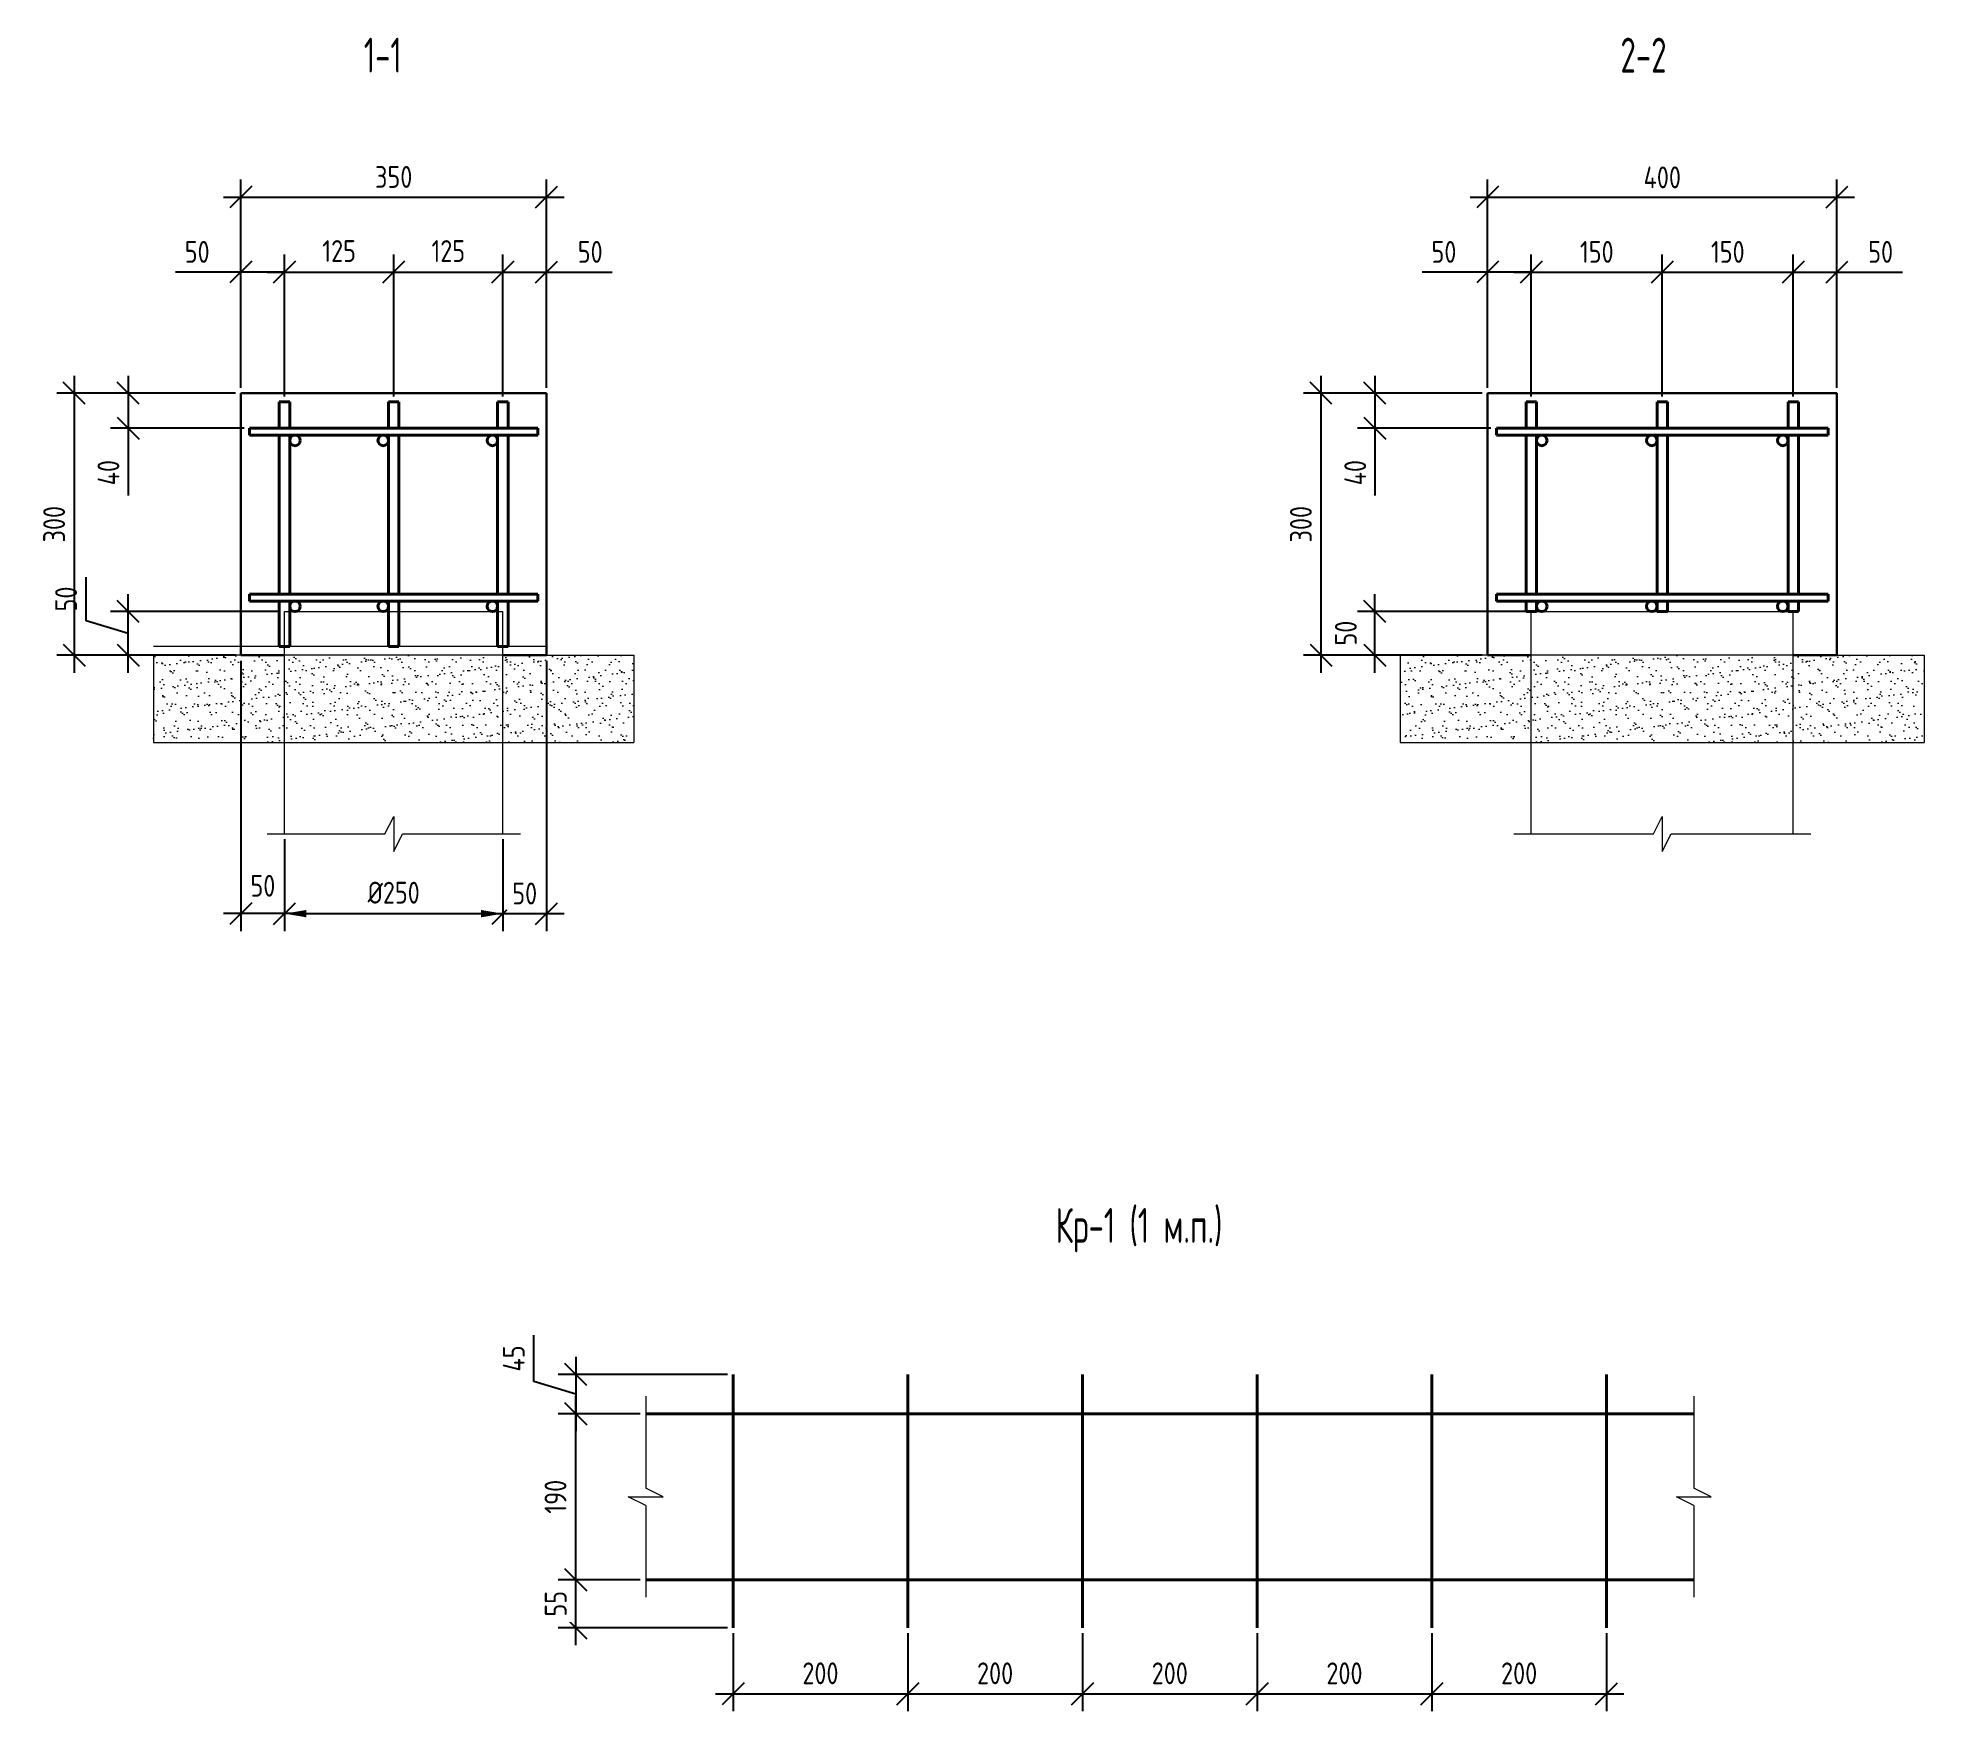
# Model space of a CAD drawing. Header units: millimetres. Extents: x -69913 to 106360, y -63759 to 35456.
# Drawn here: x 27492 to 29652, y -6684 to -4769 of the extents above; entities that cross this region are included whole.
import ezdxf

# ---------------------------------------------------------------- set-up
doc = ezdxf.new("R2010")
doc.units = ezdxf.units.MM
doc.header["$MEASUREMENT"] = 0
for name, color, linetype, lineweight in [('Арматура ОСН', 6, 'Continuous', 40), ('МОНОЛИТ', 2, 'Continuous', 30), ('размеры', 4, 'Continuous', 15), ('текст', 1, 'Continuous', 25), ('тонкая', 4, 'Continuous', 20)]:
    doc.layers.add(name, color=color, linetype=linetype, lineweight=lineweight)
doc.styles.add('style2', font='CS_Gost2304.shx')
doc.styles.add('ГОСТ 2.304', font='CS_Gost2304.shx')
doc.dimstyles.new('СПДС', dxfattribs={"dimscale": 100, "dimtxt": 2.5, "dimasz": 2.5, "dimexe": 2, "dimexo": 0.625, "dimgap": 1, "dimtad": 1, "dimdec": 0, "dimtxsty": 'ГОСТ 2.304', "dimblk": 'OBLIQUE', "dimblk1": 'OBLIQUE', "dimblk2": 'OBLIQUE', "dimcen": 2.5, "dimdle": 2, "dimadec": 0, "dimazin": 2, "dimtfac": 0.75, "dimtdec": 4, "dimtmove": 1, "dimatfit": 3, "dimfxl": 1, "dimtfill": 1, "dimtolj": 1, "dimarcsym": 1})

msp = doc.modelspace()

# ---------------------------------------------------------------- texts
at = {"layer": 'текст', "color": 0, "linetype": 'Continuous', "lineweight": 25, "ltscale": 15, "style": 'style2', "width": 0.8}
for s, p in [('1-1', (27865.8, -4808.6)), ('2-2', (29304.6, -4808.6)), ('Кр-1 (1 м.п.)', (28657.8, -6148.2))]:
    msp.add_text(s, height=40, dxfattribs=at).set_placement(p)

# ---------------------------------------------------------------- blocks, each defined once
blk = doc.blocks.new('_Oblique')
at = {"color": 0, "linetype": 'ByBlock', "lineweight": -2}
blk.add_line((-0.5, -0.5), (0.5, 0.5), dxfattribs=at)
blk = doc.blocks.new('*D109')
at = {"layer": 'размеры', "color": 0, "lineweight": -2, "ltscale": 10, "transparency": 16777216}
for p, q in [((27725, -5169.3), (27725, -5016.8)), ((27775, -5179.3), (27775, -5016.8)), ((27725, -5036.8), (27650, -5036.8)), ((27775, -5036.8), (27705, -5036.8))]:
    blk.add_line(p, q, dxfattribs=at)
at = {"layer": 'размеры', "color": 0, "lineweight": -2, "ltscale": 10, "transparency": 16777216, "xscale": 25, "yscale": 25, "zscale": 25, "rotation": 180}
blk.add_blockref('_Oblique', (27725, -5036.8), dxfattribs=at)
at = {"layer": 'размеры', "color": 0, "lineweight": -2, "ltscale": 10, "transparency": 16777216, "xscale": 25, "yscale": 25, "zscale": 25}
blk.add_blockref('_Oblique', (27775, -5036.8), dxfattribs=at)
at = {"layer": 'размеры', "color": 0, "ltscale": 10, "transparency": 16777216, "insert": (27675, -5013.8), "char_height": 25, "attachment_point": 5, "style": 'ГОСТ 2.304', "bg_fill": 3, "box_fill_scale": 1.25, "bg_fill_color": 256, "bg_fill_true_color": 13158600, "bg_fill_transparency": 0}
blk.add_mtext('\\A1;50', dxfattribs=at)
blk = doc.blocks.new('*D110')
at = {"layer": 'размеры', "color": 0, "lineweight": -2, "ltscale": 10, "transparency": 16777216}
for p, q in [((28025, -5179.3), (28025, -5016.8)), ((28075, -5169.3), (28075, -5016.8)), ((28005, -5036.8), (28075, -5036.8)), ((28075, -5036.8), (28150, -5036.8))]:
    blk.add_line(p, q, dxfattribs=at)
at = {"layer": 'размеры', "color": 0, "lineweight": -2, "ltscale": 10, "transparency": 16777216, "xscale": 25, "yscale": 25, "zscale": 25, "rotation": 180}
blk.add_blockref('_Oblique', (28025, -5036.8), dxfattribs=at)
at = {"layer": 'размеры', "color": 0, "lineweight": -2, "ltscale": 10, "transparency": 16777216, "xscale": 25, "yscale": 25, "zscale": 25}
blk.add_blockref('_Oblique', (28075, -5036.8), dxfattribs=at)
at = {"layer": 'размеры', "color": 0, "ltscale": 10, "transparency": 16777216, "insert": (28125, -5013.8), "char_height": 25, "attachment_point": 5, "style": 'ГОСТ 2.304', "bg_fill": 3, "box_fill_scale": 1.25, "bg_fill_color": 256, "bg_fill_true_color": 13158600, "bg_fill_transparency": 0}
blk.add_mtext('\\A1;50', dxfattribs=at)
blk = doc.blocks.new('*D93')
at = {"layer": 'размеры', "color": 0, "lineweight": -2, "ltscale": 10, "transparency": 16777216}
for p, q in [((27775, -5179.3), (27775, -5016.8)), ((27900, -5179.3), (27900, -5016.8)), ((27755, -5036.8), (27920, -5036.8))]:
    blk.add_line(p, q, dxfattribs=at)
at = {"layer": 'размеры', "color": 0, "lineweight": -2, "ltscale": 10, "transparency": 16777216, "xscale": 25, "yscale": 25, "zscale": 25, "rotation": 180}
blk.add_blockref('_Oblique', (27775, -5036.8), dxfattribs=at)
at = {"layer": 'размеры', "color": 0, "lineweight": -2, "ltscale": 10, "transparency": 16777216, "xscale": 25, "yscale": 25, "zscale": 25}
blk.add_blockref('_Oblique', (27900, -5036.8), dxfattribs=at)
at = {"layer": 'размеры', "color": 0, "ltscale": 10, "transparency": 16777216, "insert": (27837.5, -5012.8), "char_height": 25, "attachment_point": 5, "style": 'ГОСТ 2.304', "bg_fill": 3, "box_fill_scale": 1.25, "bg_fill_color": 256, "bg_fill_true_color": 13158600, "bg_fill_transparency": 0}
blk.add_mtext('\\A1;125', dxfattribs=at)
blk = doc.blocks.new('*D94')
at = {"layer": 'размеры', "color": 0, "lineweight": -2, "ltscale": 10, "transparency": 16777216}
for p, q in [((27900, -5179.3), (27900, -5016.8)), ((28025, -5179.3), (28025, -5016.8)), ((27880, -5036.8), (28045, -5036.8))]:
    blk.add_line(p, q, dxfattribs=at)
at = {"layer": 'размеры', "color": 0, "lineweight": -2, "ltscale": 10, "transparency": 16777216, "xscale": 25, "yscale": 25, "zscale": 25, "rotation": 180}
blk.add_blockref('_Oblique', (27900, -5036.8), dxfattribs=at)
at = {"layer": 'размеры', "color": 0, "lineweight": -2, "ltscale": 10, "transparency": 16777216, "xscale": 25, "yscale": 25, "zscale": 25}
blk.add_blockref('_Oblique', (28025, -5036.8), dxfattribs=at)
at = {"layer": 'размеры', "color": 0, "ltscale": 10, "transparency": 16777216, "insert": (27962.5, -5012.8), "char_height": 25, "attachment_point": 5, "style": 'ГОСТ 2.304', "bg_fill": 3, "box_fill_scale": 1.25, "bg_fill_color": 256, "bg_fill_true_color": 13158600, "bg_fill_transparency": 0}
blk.add_mtext('\\A1;125', dxfattribs=at)
blk = doc.blocks.new('*D111')
at = {"layer": 'размеры', "color": 0, "lineweight": -2, "ltscale": 10, "transparency": 16777216}
for p, q in [((27547.9, -5436.1), (27547.9, -5386.1)), ((27595.9, -5495.5), (27595.9, -5405.5)), ((27595.9, -5450.5), (27547.9, -5436.1)), ((27768.7, -5425.5), (27575.9, -5425.5)), ((27718.7, -5475.5), (27575.9, -5475.5))]:
    blk.add_line(p, q, dxfattribs=at)
at = {"layer": 'размеры', "color": 0, "lineweight": -2, "ltscale": 10, "transparency": 16777216, "xscale": 25, "yscale": 25, "zscale": 25}
for p, rotation in [((27595.9, -5425.5), 90), ((27595.9, -5475.5), 270)]:
    blk.add_blockref('_Oblique', p, dxfattribs=dict(at, rotation=rotation))
at = {"layer": 'размеры', "color": 0, "ltscale": 10, "transparency": 16777216, "insert": (27524.9, -5411.1), "char_height": 25, "attachment_point": 5, "rotation": 90, "style": 'ГОСТ 2.304', "bg_fill": 3, "box_fill_scale": 1.25, "bg_fill_color": 256, "bg_fill_true_color": 13158600, "bg_fill_transparency": 0}
blk.add_mtext('\\A1;50', dxfattribs=at)
blk = doc.blocks.new('*D112')
at = {"layer": 'размеры', "color": 0, "lineweight": -2, "ltscale": 10, "transparency": 16777216}
for p, q in [((27595.9, -5155.5), (27595.9, -5215.6)), ((27718.7, -5175.5), (27575.9, -5175.5)), ((27728.7, -5215.6), (27575.9, -5215.6)), ((27595.9, -5215.6), (27595.9, -5292.5))]:
    blk.add_line(p, q, dxfattribs=at)
at = {"layer": 'размеры', "color": 0, "lineweight": -2, "ltscale": 10, "transparency": 16777216, "xscale": 25, "yscale": 25, "zscale": 25}
for p, rotation in [((27595.9, -5175.5), 90), ((27595.9, -5215.6), 270)]:
    blk.add_blockref('_Oblique', p, dxfattribs=dict(at, rotation=rotation))
at = {"layer": 'размеры', "color": 0, "ltscale": 10, "transparency": 16777216, "insert": (27573.4, -5266.5), "char_height": 25, "attachment_point": 5, "rotation": 90, "style": 'ГОСТ 2.304', "bg_fill": 3, "box_fill_scale": 1.25, "bg_fill_color": 256, "bg_fill_true_color": 13158600, "bg_fill_transparency": 0}
blk.add_mtext('\\A1;40', dxfattribs=at)
blk = doc.blocks.new('*D113')
at = {"layer": 'размеры', "color": 0, "lineweight": -2, "ltscale": 10, "transparency": 16777216}
for p, q in [((27534.2, -5155.5), (27534.2, -5495.5)), ((27718.7, -5175.5), (27514.2, -5175.5)), ((27718.7, -5475.5), (27514.2, -5475.5))]:
    blk.add_line(p, q, dxfattribs=at)
at = {"layer": 'размеры', "color": 0, "lineweight": -2, "ltscale": 10, "transparency": 16777216, "xscale": 25, "yscale": 25, "zscale": 25}
for p, rotation in [((27534.2, -5175.5), 90), ((27534.2, -5475.5), 270)]:
    blk.add_blockref('_Oblique', p, dxfattribs=dict(at, rotation=rotation))
at = {"layer": 'размеры', "color": 0, "ltscale": 10, "transparency": 16777216, "insert": (27511.2, -5325.5), "char_height": 25, "attachment_point": 5, "rotation": 90, "style": 'ГОСТ 2.304', "bg_fill": 3, "box_fill_scale": 1.25, "bg_fill_color": 256, "bg_fill_true_color": 13158600, "bg_fill_transparency": 0}
blk.add_mtext('\\A1;300', dxfattribs=at)
blk = doc.blocks.new('*D95')
at = {"layer": 'размеры', "color": 0, "lineweight": -2, "ltscale": 10, "transparency": 16777216}
for p, q in [((27725, -5481.8), (27725, -5791.3)), ((27775, -5686.2), (27775, -5791.3)), ((27795, -5771.3), (27705, -5771.3))]:
    blk.add_line(p, q, dxfattribs=at)
at = {"layer": 'размеры', "color": 0, "ltscale": 10, "transparency": 16777216, "insert": (27750.2, -5739.4), "char_height": 25, "attachment_point": 5, "style": 'ГОСТ 2.304', "bg_fill": 3, "box_fill_scale": 1.25, "bg_fill_color": 256, "bg_fill_true_color": 13158600, "bg_fill_transparency": 0}
blk.add_mtext('\\A1;50', dxfattribs=at)
at = {"layer": 'размеры', "color": 0, "lineweight": -2, "ltscale": 10, "transparency": 16777216, "xscale": 25, "yscale": 25, "zscale": 25, "rotation": 180}
blk.add_blockref('_Oblique', (27725, -5771.3), dxfattribs=at)
at = {"layer": 'размеры', "color": 0, "lineweight": -2, "ltscale": 10, "transparency": 16777216, "xscale": 25, "yscale": 25, "zscale": 25}
blk.add_blockref('_Oblique', (27775, -5771.3), dxfattribs=at)
blk = doc.blocks.new('*D96')
at = {"layer": 'размеры', "color": 0, "lineweight": -2, "ltscale": 10, "transparency": 16777216}
for p, q in [((28075, -5481.8), (28075, -5791.3)), ((28025, -5686.2), (28025, -5791.3)), ((28005, -5771.3), (28095, -5771.3))]:
    blk.add_line(p, q, dxfattribs=at)
at = {"layer": 'размеры', "color": 0, "lineweight": -2, "ltscale": 10, "transparency": 16777216, "xscale": 25, "yscale": 25, "zscale": 25, "rotation": 180}
blk.add_blockref('_Oblique', (28025, -5771.3), dxfattribs=at)
at = {"layer": 'размеры', "color": 0, "lineweight": -2, "ltscale": 10, "transparency": 16777216, "xscale": 25, "yscale": 25, "zscale": 25}
blk.add_blockref('_Oblique', (28075, -5771.3), dxfattribs=at)
at = {"layer": 'размеры', "color": 0, "ltscale": 10, "transparency": 16777216, "insert": (28050, -5748.3), "char_height": 25, "attachment_point": 5, "style": 'ГОСТ 2.304', "bg_fill": 3, "box_fill_scale": 1.25, "bg_fill_color": 256, "bg_fill_true_color": 13158600, "bg_fill_transparency": 0}
blk.add_mtext('\\A1;50', dxfattribs=at)
blk = doc.blocks.new('*D97')
at = {"layer": 'размеры', "color": 0, "lineweight": -2, "ltscale": 0.001, "transparency": 16777216}
for p, q in [((27725, -5169.3), (27725, -4931)), ((28075, -5169.3), (28075, -4931)), ((27705, -4951), (28095, -4951))]:
    blk.add_line(p, q, dxfattribs=at)
at = {"layer": 'размеры', "color": 0, "lineweight": -2, "ltscale": 0.001, "transparency": 16777216, "xscale": 25, "yscale": 25, "zscale": 25, "rotation": 180}
blk.add_blockref('_Oblique', (27725, -4951), dxfattribs=at)
at = {"layer": 'размеры', "color": 0, "lineweight": -2, "ltscale": 0.001, "transparency": 16777216, "xscale": 25, "yscale": 25, "zscale": 25}
blk.add_blockref('_Oblique', (28075, -4951), dxfattribs=at)
at = {"layer": 'размеры', "color": 0, "ltscale": 0.001, "transparency": 16777216, "insert": (27900, -4928), "char_height": 25, "attachment_point": 5, "style": 'ГОСТ 2.304', "bg_fill": 3, "box_fill_scale": 1.25, "bg_fill_color": 256, "bg_fill_true_color": 13158600, "bg_fill_transparency": 0}
blk.add_mtext('\\A1;350', dxfattribs=at)
blk = doc.blocks.new('*D98')
at = {"layer": 'размеры', "color": 0, "lineweight": -2, "ltscale": 10, "transparency": 16777216}
for p, q in [((29152.5, -5169.3), (29152.5, -5016.8)), ((29202.5, -5179.3), (29202.5, -5016.8)), ((29152.5, -5036.8), (29077.5, -5036.8)), ((29202.5, -5036.8), (29132.5, -5036.8))]:
    blk.add_line(p, q, dxfattribs=at)
at = {"layer": 'размеры', "color": 0, "lineweight": -2, "ltscale": 10, "transparency": 16777216, "xscale": 25, "yscale": 25, "zscale": 25, "rotation": 180}
blk.add_blockref('_Oblique', (29152.5, -5036.8), dxfattribs=at)
at = {"layer": 'размеры', "color": 0, "lineweight": -2, "ltscale": 10, "transparency": 16777216, "xscale": 25, "yscale": 25, "zscale": 25}
blk.add_blockref('_Oblique', (29202.5, -5036.8), dxfattribs=at)
at = {"layer": 'размеры', "color": 0, "ltscale": 10, "transparency": 16777216, "insert": (29102.5, -5013.8), "char_height": 25, "attachment_point": 5, "style": 'ГОСТ 2.304', "bg_fill": 3, "box_fill_scale": 1.25, "bg_fill_color": 256, "bg_fill_true_color": 13158600, "bg_fill_transparency": 0}
blk.add_mtext('\\A1;50', dxfattribs=at)
blk = doc.blocks.new('*D99')
at = {"layer": 'размеры', "color": 0, "lineweight": -2, "ltscale": 10, "transparency": 16777216}
for p, q in [((29502.5, -5179.3), (29502.5, -5016.8)), ((29552.5, -5169.3), (29552.5, -5016.8)), ((29482.5, -5036.8), (29552.5, -5036.8)), ((29552.5, -5036.8), (29627.5, -5036.8))]:
    blk.add_line(p, q, dxfattribs=at)
at = {"layer": 'размеры', "color": 0, "lineweight": -2, "ltscale": 10, "transparency": 16777216, "xscale": 25, "yscale": 25, "zscale": 25, "rotation": 180}
blk.add_blockref('_Oblique', (29502.5, -5036.8), dxfattribs=at)
at = {"layer": 'размеры', "color": 0, "lineweight": -2, "ltscale": 10, "transparency": 16777216, "xscale": 25, "yscale": 25, "zscale": 25}
blk.add_blockref('_Oblique', (29552.5, -5036.8), dxfattribs=at)
at = {"layer": 'размеры', "color": 0, "ltscale": 10, "transparency": 16777216, "insert": (29602.5, -5013.8), "char_height": 25, "attachment_point": 5, "style": 'ГОСТ 2.304', "bg_fill": 3, "box_fill_scale": 1.25, "bg_fill_color": 256, "bg_fill_true_color": 13158600, "bg_fill_transparency": 0}
blk.add_mtext('\\A1;50', dxfattribs=at)
blk = doc.blocks.new('*D87')
at = {"layer": 'размеры', "color": 0, "lineweight": -2, "ltscale": 10, "transparency": 16777216}
for p, q in [((29202.5, -5179.3), (29202.5, -5016.8)), ((29352.5, -5179.3), (29352.5, -5016.8)), ((29182.5, -5036.8), (29372.5, -5036.8))]:
    blk.add_line(p, q, dxfattribs=at)
at = {"layer": 'размеры', "color": 0, "lineweight": -2, "ltscale": 10, "transparency": 16777216, "xscale": 25, "yscale": 25, "zscale": 25, "rotation": 180}
blk.add_blockref('_Oblique', (29202.5, -5036.8), dxfattribs=at)
at = {"layer": 'размеры', "color": 0, "lineweight": -2, "ltscale": 10, "transparency": 16777216, "xscale": 25, "yscale": 25, "zscale": 25}
blk.add_blockref('_Oblique', (29352.5, -5036.8), dxfattribs=at)
at = {"layer": 'размеры', "color": 0, "ltscale": 10, "transparency": 16777216, "insert": (29277.5, -5013.8), "char_height": 25, "attachment_point": 5, "style": 'ГОСТ 2.304', "bg_fill": 3, "box_fill_scale": 1.25, "bg_fill_color": 256, "bg_fill_true_color": 13158600, "bg_fill_transparency": 0}
blk.add_mtext('\\A1;150', dxfattribs=at)
blk = doc.blocks.new('*D88')
at = {"layer": 'размеры', "color": 0, "lineweight": -2, "ltscale": 10, "transparency": 16777216}
for p, q in [((29352.5, -5179.3), (29352.5, -5016.8)), ((29502.5, -5179.3), (29502.5, -5016.8)), ((29332.5, -5036.8), (29522.5, -5036.8))]:
    blk.add_line(p, q, dxfattribs=at)
at = {"layer": 'размеры', "color": 0, "lineweight": -2, "ltscale": 10, "transparency": 16777216, "xscale": 25, "yscale": 25, "zscale": 25, "rotation": 180}
blk.add_blockref('_Oblique', (29352.5, -5036.8), dxfattribs=at)
at = {"layer": 'размеры', "color": 0, "lineweight": -2, "ltscale": 10, "transparency": 16777216, "xscale": 25, "yscale": 25, "zscale": 25}
blk.add_blockref('_Oblique', (29502.5, -5036.8), dxfattribs=at)
at = {"layer": 'размеры', "color": 0, "ltscale": 10, "transparency": 16777216, "insert": (29427.5, -5013.8), "char_height": 25, "attachment_point": 5, "style": 'ГОСТ 2.304', "bg_fill": 3, "box_fill_scale": 1.25, "bg_fill_color": 256, "bg_fill_true_color": 13158600, "bg_fill_transparency": 0}
blk.add_mtext('\\A1;150', dxfattribs=at)
blk = doc.blocks.new('*D100')
at = {"layer": 'размеры', "color": 0, "lineweight": -2, "ltscale": 10, "transparency": 16777216}
for p, q in [((29023.4, -5495.5), (29023.4, -5405.5)), ((29196.2, -5425.5), (29003.4, -5425.5)), ((29146.2, -5475.5), (29003.4, -5475.5))]:
    blk.add_line(p, q, dxfattribs=at)
at = {"layer": 'размеры', "color": 0, "ltscale": 10, "transparency": 16777216, "insert": (28990.2, -5450.2), "char_height": 25, "attachment_point": 5, "rotation": 90, "style": 'ГОСТ 2.304', "bg_fill": 3, "box_fill_scale": 1.25, "bg_fill_color": 256, "bg_fill_true_color": 13158600, "bg_fill_transparency": 0}
blk.add_mtext('\\A1;50', dxfattribs=at)
at = {"layer": 'размеры', "color": 0, "lineweight": -2, "ltscale": 10, "transparency": 16777216, "xscale": 25, "yscale": 25, "zscale": 25}
for p, rotation in [((29023.4, -5425.5), 90), ((29023.4, -5475.5), 270)]:
    blk.add_blockref('_Oblique', p, dxfattribs=dict(at, rotation=rotation))
blk = doc.blocks.new('*D101')
at = {"layer": 'размеры', "color": 0, "lineweight": -2, "ltscale": 10, "transparency": 16777216}
for p, q in [((29023.4, -5155.5), (29023.4, -5215.6)), ((29146.2, -5175.5), (29003.4, -5175.5)), ((29156.2, -5215.6), (29003.4, -5215.6)), ((29023.4, -5215.6), (29023.4, -5292.5))]:
    blk.add_line(p, q, dxfattribs=at)
at = {"layer": 'размеры', "color": 0, "lineweight": -2, "ltscale": 10, "transparency": 16777216, "xscale": 25, "yscale": 25, "zscale": 25}
for p, rotation in [((29023.4, -5175.5), 90), ((29023.4, -5215.6), 270)]:
    blk.add_blockref('_Oblique', p, dxfattribs=dict(at, rotation=rotation))
at = {"layer": 'размеры', "color": 0, "ltscale": 10, "transparency": 16777216, "insert": (29000.9, -5266.5), "char_height": 25, "attachment_point": 5, "rotation": 90, "style": 'ГОСТ 2.304', "bg_fill": 3, "box_fill_scale": 1.25, "bg_fill_color": 256, "bg_fill_true_color": 13158600, "bg_fill_transparency": 0}
blk.add_mtext('\\A1;40', dxfattribs=at)
blk = doc.blocks.new('*D102')
at = {"layer": 'размеры', "color": 0, "lineweight": -2, "ltscale": 10, "transparency": 16777216}
for p, q in [((28961.7, -5155.5), (28961.7, -5495.5)), ((29146.2, -5175.5), (28941.7, -5175.5)), ((29146.2, -5475.5), (28941.7, -5475.5))]:
    blk.add_line(p, q, dxfattribs=at)
at = {"layer": 'размеры', "color": 0, "lineweight": -2, "ltscale": 10, "transparency": 16777216, "xscale": 25, "yscale": 25, "zscale": 25}
for p, rotation in [((28961.7, -5175.5), 90), ((28961.7, -5475.5), 270)]:
    blk.add_blockref('_Oblique', p, dxfattribs=dict(at, rotation=rotation))
at = {"layer": 'размеры', "color": 0, "ltscale": 10, "transparency": 16777216, "insert": (28938.7, -5325.5), "char_height": 25, "attachment_point": 5, "rotation": 90, "style": 'ГОСТ 2.304', "bg_fill": 3, "box_fill_scale": 1.25, "bg_fill_color": 256, "bg_fill_true_color": 13158600, "bg_fill_transparency": 0}
blk.add_mtext('\\A1;300', dxfattribs=at)
blk = doc.blocks.new('*D103')
at = {"layer": 'размеры', "color": 0, "lineweight": -2, "ltscale": 0.001, "transparency": 16777216}
for p, q in [((29152.5, -5169.3), (29152.5, -4931)), ((29552.5, -5169.3), (29552.5, -4931)), ((29132.5, -4951), (29572.5, -4951))]:
    blk.add_line(p, q, dxfattribs=at)
at = {"layer": 'размеры', "color": 0, "lineweight": -2, "ltscale": 0.001, "transparency": 16777216, "xscale": 25, "yscale": 25, "zscale": 25, "rotation": 180}
blk.add_blockref('_Oblique', (29152.5, -4951), dxfattribs=at)
at = {"layer": 'размеры', "color": 0, "lineweight": -2, "ltscale": 0.001, "transparency": 16777216, "xscale": 25, "yscale": 25, "zscale": 25}
blk.add_blockref('_Oblique', (29552.5, -4951), dxfattribs=at)
at = {"layer": 'размеры', "color": 0, "ltscale": 0.001, "transparency": 16777216, "insert": (29352.5, -4928.5), "char_height": 25, "attachment_point": 5, "style": 'ГОСТ 2.304', "bg_fill": 3, "box_fill_scale": 1.25, "bg_fill_color": 256, "bg_fill_true_color": 13158600, "bg_fill_transparency": 0}
blk.add_mtext('\\A1;400', dxfattribs=at)
blk = doc.blocks.new('*D104')
at = {"layer": 'размеры', "color": 0, "lineweight": -2, "ltscale": 100, "transparency": 16777216}
for p, q in [((28060.5, -6306.9), (28060.5, -6254)), ((28108.5, -6278.8), (28108.5, -6363.8)), ((28108.5, -6321.3), (28060.5, -6306.9)), ((28282.3, -6298.8), (28088.5, -6298.8)), ((28182.3, -6343.8), (28088.5, -6343.8))]:
    blk.add_line(p, q, dxfattribs=at)
at = {"layer": 'размеры', "color": 0, "lineweight": -2, "ltscale": 100, "transparency": 16777216, "xscale": 25, "yscale": 25, "zscale": 25}
for p, rotation in [((28108.5, -6298.8), 90), ((28108.5, -6343.8), 270)]:
    blk.add_blockref('_Oblique', p, dxfattribs=dict(at, rotation=rotation))
at = {"layer": 'размеры', "color": 0, "ltscale": 100, "transparency": 16777216, "insert": (28037.5, -6280.5), "char_height": 25, "attachment_point": 5, "rotation": 90, "style": 'ГОСТ 2.304', "bg_fill": 3, "box_fill_scale": 1.25, "bg_fill_color": 256, "bg_fill_true_color": 13158600, "bg_fill_transparency": 0}
blk.add_mtext('\\A1;45', dxfattribs=at)
blk = doc.blocks.new('*D105')
at = {"layer": 'размеры', "color": 0, "lineweight": -2, "ltscale": 10, "transparency": 16777216}
for p, q in [((28108.5, -6608.8), (28108.5, -6513.8)), ((28182.3, -6533.8), (28088.5, -6533.8)), ((28282.3, -6588.8), (28088.5, -6588.8))]:
    blk.add_line(p, q, dxfattribs=at)
at = {"layer": 'размеры', "color": 0, "lineweight": -2, "ltscale": 10, "transparency": 16777216, "xscale": 25, "yscale": 25, "zscale": 25}
for p, rotation in [((28108.5, -6533.8), 90), ((28108.5, -6588.8), 270)]:
    blk.add_blockref('_Oblique', p, dxfattribs=dict(at, rotation=rotation))
at = {"layer": 'размеры', "color": 0, "ltscale": 10, "transparency": 16777216, "insert": (28085.5, -6561.3), "char_height": 25, "attachment_point": 5, "rotation": 90, "style": 'ГОСТ 2.304', "bg_fill": 3, "box_fill_scale": 1.25, "bg_fill_color": 256, "bg_fill_true_color": 13158600, "bg_fill_transparency": 0}
blk.add_mtext('\\A1;55', dxfattribs=at)
blk = doc.blocks.new('*D106')
at = {"layer": 'размеры', "color": 0, "lineweight": -2, "ltscale": 10, "transparency": 16777216}
for p, q in [((28108.5, -6553.8), (28108.5, -6323.8)), ((28182.3, -6343.8), (28088.5, -6343.8)), ((28182.3, -6533.8), (28088.5, -6533.8))]:
    blk.add_line(p, q, dxfattribs=at)
at = {"layer": 'размеры', "color": 0, "lineweight": -2, "ltscale": 10, "transparency": 16777216, "xscale": 25, "yscale": 25, "zscale": 25}
for p, rotation in [((28108.5, -6343.8), 90), ((28108.5, -6533.8), 270)]:
    blk.add_blockref('_Oblique', p, dxfattribs=dict(at, rotation=rotation))
at = {"layer": 'размеры', "color": 0, "ltscale": 10, "transparency": 16777216, "insert": (28085.3, -6438.8), "char_height": 25, "attachment_point": 5, "rotation": 90, "style": 'ГОСТ 2.304', "bg_fill": 3, "box_fill_scale": 1.25, "bg_fill_color": 256, "bg_fill_true_color": 13158600, "bg_fill_transparency": 0}
blk.add_mtext('\\A1;190', dxfattribs=at)
blk = doc.blocks.new('*D107')
at = {"layer": 'размеры', "color": 0, "lineweight": -2, "ltscale": 10, "transparency": 16777216}
for p, q in [((28288.6, -6595), (28288.6, -6684.3)), ((28488.6, -6595), (28488.6, -6684.3)), ((28268.6, -6664.3), (28508.6, -6664.3))]:
    blk.add_line(p, q, dxfattribs=at)
at = {"layer": 'размеры', "color": 0, "lineweight": -2, "ltscale": 10, "transparency": 16777216, "xscale": 25, "yscale": 25, "zscale": 25, "rotation": 180}
blk.add_blockref('_Oblique', (28288.6, -6664.3), dxfattribs=at)
at = {"layer": 'размеры', "color": 0, "lineweight": -2, "ltscale": 10, "transparency": 16777216, "xscale": 25, "yscale": 25, "zscale": 25}
blk.add_blockref('_Oblique', (28488.6, -6664.3), dxfattribs=at)
at = {"layer": 'размеры', "color": 0, "ltscale": 10, "transparency": 16777216, "insert": (28388.6, -6640.9), "char_height": 25, "attachment_point": 5, "style": 'ГОСТ 2.304', "bg_fill": 3, "box_fill_scale": 1.25, "bg_fill_color": 256, "bg_fill_true_color": 13158600, "bg_fill_transparency": 0}
blk.add_mtext('\\A1;200', dxfattribs=at)
blk = doc.blocks.new('*D89')
at = {"layer": 'размеры', "color": 0, "lineweight": -2, "ltscale": 10, "transparency": 16777216}
for p, q in [((28488.6, -6595), (28488.6, -6684.3)), ((28688.6, -6595), (28688.6, -6684.3)), ((28468.6, -6664.3), (28708.6, -6664.3))]:
    blk.add_line(p, q, dxfattribs=at)
at = {"layer": 'размеры', "color": 0, "lineweight": -2, "ltscale": 10, "transparency": 16777216, "xscale": 25, "yscale": 25, "zscale": 25, "rotation": 180}
blk.add_blockref('_Oblique', (28488.6, -6664.3), dxfattribs=at)
at = {"layer": 'размеры', "color": 0, "lineweight": -2, "ltscale": 10, "transparency": 16777216, "xscale": 25, "yscale": 25, "zscale": 25}
blk.add_blockref('_Oblique', (28688.6, -6664.3), dxfattribs=at)
at = {"layer": 'размеры', "color": 0, "ltscale": 10, "transparency": 16777216, "insert": (28588.6, -6640.9), "char_height": 25, "attachment_point": 5, "style": 'ГОСТ 2.304', "bg_fill": 3, "box_fill_scale": 1.25, "bg_fill_color": 256, "bg_fill_true_color": 13158600, "bg_fill_transparency": 0}
blk.add_mtext('\\A1;200', dxfattribs=at)
blk = doc.blocks.new('*D90')
at = {"layer": 'размеры', "color": 0, "lineweight": -2, "ltscale": 10, "transparency": 16777216}
for p, q in [((28688.6, -6595), (28688.6, -6684.3)), ((28888.6, -6595), (28888.6, -6684.3)), ((28668.6, -6664.3), (28908.6, -6664.3))]:
    blk.add_line(p, q, dxfattribs=at)
at = {"layer": 'размеры', "color": 0, "lineweight": -2, "ltscale": 10, "transparency": 16777216, "xscale": 25, "yscale": 25, "zscale": 25, "rotation": 180}
blk.add_blockref('_Oblique', (28688.6, -6664.3), dxfattribs=at)
at = {"layer": 'размеры', "color": 0, "lineweight": -2, "ltscale": 10, "transparency": 16777216, "xscale": 25, "yscale": 25, "zscale": 25}
blk.add_blockref('_Oblique', (28888.6, -6664.3), dxfattribs=at)
at = {"layer": 'размеры', "color": 0, "ltscale": 10, "transparency": 16777216, "insert": (28788.6, -6640.9), "char_height": 25, "attachment_point": 5, "style": 'ГОСТ 2.304', "bg_fill": 3, "box_fill_scale": 1.25, "bg_fill_color": 256, "bg_fill_true_color": 13158600, "bg_fill_transparency": 0}
blk.add_mtext('\\A1;200', dxfattribs=at)
blk = doc.blocks.new('*D91')
at = {"layer": 'размеры', "color": 0, "lineweight": -2, "ltscale": 10, "transparency": 16777216}
for p, q in [((28888.6, -6595), (28888.6, -6684.3)), ((29088.6, -6595), (29088.6, -6684.3)), ((28868.6, -6664.3), (29108.6, -6664.3))]:
    blk.add_line(p, q, dxfattribs=at)
at = {"layer": 'размеры', "color": 0, "lineweight": -2, "ltscale": 10, "transparency": 16777216, "xscale": 25, "yscale": 25, "zscale": 25, "rotation": 180}
blk.add_blockref('_Oblique', (28888.6, -6664.3), dxfattribs=at)
at = {"layer": 'размеры', "color": 0, "lineweight": -2, "ltscale": 10, "transparency": 16777216, "xscale": 25, "yscale": 25, "zscale": 25}
blk.add_blockref('_Oblique', (29088.6, -6664.3), dxfattribs=at)
at = {"layer": 'размеры', "color": 0, "ltscale": 10, "transparency": 16777216, "insert": (28988.6, -6640.9), "char_height": 25, "attachment_point": 5, "style": 'ГОСТ 2.304', "bg_fill": 3, "box_fill_scale": 1.25, "bg_fill_color": 256, "bg_fill_true_color": 13158600, "bg_fill_transparency": 0}
blk.add_mtext('\\A1;200', dxfattribs=at)
blk = doc.blocks.new('*D92')
at = {"layer": 'размеры', "color": 0, "lineweight": -2, "ltscale": 10, "transparency": 16777216}
for p, q in [((29088.6, -6595), (29088.6, -6684.3)), ((29288.6, -6595), (29288.6, -6684.3)), ((29068.6, -6664.3), (29308.6, -6664.3))]:
    blk.add_line(p, q, dxfattribs=at)
at = {"layer": 'размеры', "color": 0, "lineweight": -2, "ltscale": 10, "transparency": 16777216, "xscale": 25, "yscale": 25, "zscale": 25, "rotation": 180}
blk.add_blockref('_Oblique', (29088.6, -6664.3), dxfattribs=at)
at = {"layer": 'размеры', "color": 0, "lineweight": -2, "ltscale": 10, "transparency": 16777216, "xscale": 25, "yscale": 25, "zscale": 25}
blk.add_blockref('_Oblique', (29288.6, -6664.3), dxfattribs=at)
at = {"layer": 'размеры', "color": 0, "ltscale": 10, "transparency": 16777216, "insert": (29188.6, -6640.9), "char_height": 25, "attachment_point": 5, "style": 'ГОСТ 2.304', "bg_fill": 3, "box_fill_scale": 1.25, "bg_fill_color": 256, "bg_fill_true_color": 13158600, "bg_fill_transparency": 0}
blk.add_mtext('\\A1;200', dxfattribs=at)
blk = doc.blocks.new('*D108')
at = {"layer": 'размеры', "color": 0, "lineweight": -2, "ltscale": 10, "transparency": 16777216}
for p, q in [((27775, -5686.2), (27775, -5791.3)), ((28025, -5686.2), (28025, -5791.3)), ((27800, -5771.3), (28000, -5771.3))]:
    blk.add_line(p, q, dxfattribs=at)
at = {"layer": 'размеры', "color": 0, "ltscale": 10, "transparency": 16777216}
for points in [[(27800, -5767.1), (27800, -5775.5), (27775, -5771.3)], [(28000, -5767.1), (28000, -5775.5), (28025, -5771.3)]]:
    blk.add_solid(points, dxfattribs=at)
at = {"layer": 'размеры', "color": 0, "ltscale": 10, "transparency": 16777216, "insert": (27900, -5747.3), "char_height": 25, "attachment_point": 5, "style": 'ГОСТ 2.304', "bg_fill": 3, "box_fill_scale": 1.25, "bg_fill_color": 256, "bg_fill_true_color": 13158600, "bg_fill_transparency": 0}
blk.add_mtext('\\A1;%%c250', dxfattribs=at)

# ---------------------------------------------------------------- hatches: boundary and pattern name
at = {"layer": 'тонкая'}
h = msp.add_hatch(dxfattribs=at)
h.set_pattern_fill('AR-SAND', color=256, scale=10)
h.set_pattern_definition([(37.5, (-186885.553, -76527.998), (-0.6299336, 19.2682377), [0, -15.2, 0, -17, 0, -16.25]), (7.5, (-186885.553, -76527.998), (17.697767, 28.2214607), [0, -8.2, 0, -13.7, 0, -5.25]), (327.5, (-186897.853, -76527.998), (31.1414186, 0.0565905), [0, -5, 0, -18, 0, -23.5]), (317.5, (-186897.853, -76527.998), (30.061266, 8.7767556), [0, -2.5, 0, -11.8, 0, -13.5])])
h.paths.add_polyline_path([(28175, -5475.5), (27625, -5475.5), (27625, -5575.5), (28175, -5575.5)])
h = msp.add_hatch(dxfattribs=at)
h.set_pattern_fill('AR-SAND', color=256, scale=10)
h.set_pattern_definition([(37.5, (-185433.07, -76527.998), (-0.6299336, 19.2682377), [0, -15.2, 0, -17, 0, -16.25]), (7.5, (-185433.07, -76527.998), (17.697767, 28.2214607), [0, -8.2, 0, -13.7, 0, -5.25]), (327.5, (-185445.37, -76527.998), (31.1414186, 0.0565905), [0, -5, 0, -18, 0, -23.5]), (317.5, (-185445.37, -76527.998), (30.061266, 8.7767556), [0, -2.5, 0, -11.8, 0, -13.5])])
h.paths.add_polyline_path([(29652.5, -5475.5), (29052.5, -5475.5), (29052.5, -5575.5), (29652.5, -5575.5)])

# ---------------------------------------------------------------- linework, layer by layer
at = {"layer": 'Арматура ОСН', "ltscale": 20}
for p, q in [((27769, -5215.6), (27769, -5185.5)), ((27781, -5215.6), (27781, -5185.5)), ((27894, -5215.6), (27894, -5185.5)), ((27906, -5215.6), (27906, -5185.5)), ((28019, -5215.6), (28019, -5185.5)), ((28031, -5215.6), (28031, -5185.5)), ((29196.5, -5215.6), (29196.5, -5185.5)), ((29208.5, -5215.6), (29208.5, -5185.5)), ((29346.5, -5215.6), (29346.5, -5185.5)), ((29358.5, -5215.6), (29358.5, -5185.5)), ((29496.5, -5215.6), (29496.5, -5185.5)), ((29508.5, -5215.6), (29508.5, -5185.5)), ((27769, -5405.5), (27769, -5223.6)), ((27781, -5405.5), (27781, -5223.6)), ((27894, -5405.5), (27894, -5223.6)), ((27906, -5405.5), (27906, -5223.6)), ((28019, -5405.5), (28019, -5223.6)), ((28031, -5405.5), (28031, -5223.6)), ((29196.5, -5405.5), (29196.5, -5223.6)), ((29208.5, -5405.5), (29208.5, -5223.6)), ((29346.5, -5405.5), (29346.5, -5223.6)), ((29358.5, -5405.5), (29358.5, -5223.6)), ((29496.5, -5405.5), (29496.5, -5223.6)), ((29508.5, -5405.5), (29508.5, -5223.6)), ((27769, -5465.5), (27769, -5413.5)), ((27781, -5465.5), (27781, -5413.5)), ((27894, -5465.5), (27894, -5413.5)), ((27906, -5465.5), (27906, -5413.5)), ((29196.5, -5425.5), (29196.5, -5413.5)), ((29208.5, -5425.5), (29208.5, -5413.5)), ((29346.5, -5425.5), (29346.5, -5413.5)), ((29358.5, -5425.5), (29358.5, -5413.5)), ((29496.5, -5425.5), (29496.5, -5413.5)), ((29508.5, -5425.5), (29508.5, -5413.5)), ((28288.6, -6298.8), (28288.6, -6588.8)), ((28488.6, -6298.8), (28488.6, -6588.8)), ((28688.6, -6298.8), (28688.6, -6588.8)), ((28888.6, -6298.8), (28888.6, -6588.8)), ((29088.6, -6298.8), (29088.6, -6588.8)), ((29288.6, -6298.8), (29288.6, -6588.8)), ((29388.6, -6343.8), (28188.6, -6343.8)), ((29388.6, -6533.8), (28188.6, -6533.8))]:
    msp.add_line(p, q, dxfattribs=at)
at = {"layer": 'Арматура ОСН', "ltscale": 10}
for p, q in [((27735, -5215.6), (28065, -5215.6)), ((27735, -5223.6), (27735, -5215.6)), ((27735, -5223.6), (28065, -5223.6)), ((28065, -5223.6), (28065, -5215.6)), ((29162.5, -5215.6), (29542.5, -5215.6)), ((29162.5, -5223.6), (29162.5, -5215.6)), ((29162.5, -5223.6), (29542.5, -5223.6)), ((29542.5, -5223.6), (29542.5, -5215.6)), ((27735, -5405.5), (28065, -5405.5)), ((27735, -5413.5), (28065, -5413.5)), ((28065, -5413.5), (28065, -5405.5)), ((29162.5, -5405.5), (29542.5, -5405.5)), ((29162.5, -5413.5), (29542.5, -5413.5)), ((29542.5, -5413.5), (29542.5, -5405.5)), ((29346.5, -5425.5), (29358.5, -5425.5)), ((29496.5, -5425.5), (29508.5, -5425.5)), ((27894, -5465.5), (27906, -5465.5))]:
    msp.add_line(p, q, dxfattribs=at)
at = {"layer": 'Арматура ОСН', "ltscale": 100}
for centre in [(27787, -5229.6), (27888, -5229.6), (28013, -5229.6), (29214.5, -5229.6), (29340.5, -5229.6), (29490.5, -5229.6), (27787, -5419.5), (27888, -5419.5), (28013, -5419.5), (29214.5, -5419.5), (29340.5, -5419.5), (29490.5, -5419.5)]:
    msp.add_circle(centre, 6, dxfattribs=at)
at = {"layer": 'МОНОЛИТ', "ltscale": 20}
for p, q in [((28075, -5175.5), (27725, -5175.5)), ((27725, -5475.5), (27725, -5175.5)), ((28075, -5475.5), (28075, -5175.5)), ((29552.5, -5175.5), (29152.5, -5175.5)), ((29152.5, -5475.5), (29152.5, -5175.5)), ((29552.5, -5475.5), (29552.5, -5175.5)), ((27775, -5475.5), (27725, -5475.5)), ((28075, -5475.5), (28025, -5475.5)), ((29202.5, -5475.5), (29152.5, -5475.5)), ((29552.5, -5475.5), (29502.5, -5475.5))]:
    msp.add_line(p, q, dxfattribs=at)
at = {"layer": 'МОНОЛИТ', "lineweight": 15, "ltscale": 20}
for p, q in [((27775, -5680), (27775, -5425.5)), ((27775, -5425.5), (28025, -5425.5)), ((28025, -5680), (28025, -5425.5)), ((29202.5, -5680), (29202.5, -5425.5)), ((29202.5, -5425.5), (29502.5, -5425.5)), ((29502.5, -5680), (29502.5, -5425.5))]:
    msp.add_line(p, q, dxfattribs=at)
at = {"layer": 'тонкая', "ltscale": 10}
for p, q in [((28175, -5475.5), (28175, -5575.5)), ((29552.5, -5475.5), (29652.5, -5475.5)), ((29652.5, -5475.5), (29652.5, -5575.5)), ((29052.5, -5575.5), (29652.5, -5575.5)), ((27890, -5680), (27900, -5660)), ((27900, -5660), (27900, -5700)), ((27900, -5700), (27910, -5680)), ((29182.5, -5680), (29342.5, -5680)), ((29342.5, -5680), (29352.5, -5660)), ((29352.5, -5660), (29352.5, -5700)), ((29352.5, -5700), (29362.5, -5680)), ((29362.5, -5680), (29522.5, -5680))]:
    msp.add_line(p, q, dxfattribs=at)
at = {"layer": 'тонкая', "ltscale": 20}
for p, q in [((28188.6, -6323.8), (28188.6, -6428.8)), ((29388.6, -6323.8), (29388.6, -6428.8)), ((28208.6, -6438.8), (28188.6, -6428.8)), ((29408.6, -6438.8), (29388.6, -6428.8)), ((28188.6, -6448.8), (28168.6, -6438.8)), ((28168.6, -6438.8), (28208.6, -6438.8)), ((28188.6, -6448.8), (28188.6, -6553.8)), ((29388.6, -6448.8), (29368.6, -6438.8)), ((29368.6, -6438.8), (29408.6, -6438.8)), ((29388.6, -6448.8), (29388.6, -6553.8))]:
    msp.add_line(p, q, dxfattribs=at)

msp.set_redraw_order([(e.dxf.handle, doc.entitydb.next_handle()) for e in msp.query("TEXT MTEXT ATTDEF DIMENSION ARC_DIMENSION")])  # texts and dimensions are drawn at this point

# ---------------------------------------------------------------- next in the draw order: dimensions: what is measured, and where the dimension line sits
at = {"layer": 'размеры', "ltscale": 10}
for base, p1, p2, picture, middle in [((27775, -5036.8), (27725, -5175.5), (27775, -5185.5), '*D109', (27675, -5036.8)), ((29202.5, -5036.8), (29152.5, -5175.5), (29202.5, -5185.5), '*D98', (29102.5, -5036.8))]:
    dim = msp.add_linear_dim(base=base, p1=p1, p2=p2, dimstyle='СПДС', override={"dimscale": 10, "dimtmove": 0}, dxfattribs=at)
    dim.commit()
    dim.dimension.update_dxf_attribs({"geometry": picture, "text_midpoint": middle, "dimtype": 160})
for base, p1, p2, override, picture, middle in [((28075, -5036.8), (28025, -5185.5), (28075, -5175.5), {"dimscale": 10, "dimtmove": 0}, '*D110', (28125, -5013.8)), ((29552.5, -5036.8), (29502.5, -5185.5), (29552.5, -5175.5), {"dimscale": 10, "dimtmove": 0}, '*D99', (29602.5, -5013.8)), ((28075, -5771.3), (28025, -5680), (28075, -5475.5), {"dimscale": 10}, '*D96', (28050, -5748.3))]:
    dim = msp.add_linear_dim(base=base, p1=p1, p2=p2, dimstyle='СПДС', override=override, dxfattribs=at)
    dim.commit()
    dim.dimension.update_dxf_attribs({"geometry": picture, "text_midpoint": middle})
for base, p1, p2, picture, middle in [((27595.9, -5425.5), (27725, -5475.5), (27775, -5425.5), '*D111', (27524.9, -5426.1)), ((28108.5, -6533.8), (28288.6, -6588.8), (28188.6, -6533.8), '*D105', (28085.5, -6561.3))]:
    dim = msp.add_linear_dim(base=base, p1=p1, p2=p2, angle=90, dimstyle='СПДС', override={"dimscale": 10}, dxfattribs=at)
    dim.commit()
    dim.dimension.update_dxf_attribs({"geometry": picture, "text_midpoint": middle})
dim = msp.add_linear_dim(base=(29023.4, -5425.5), p1=(29152.5, -5475.5), p2=(29202.5, -5425.5), angle=90, dimstyle='СПДС', override={"dimscale": 10, "dimtmove": 2}, dxfattribs=at)
dim.commit()
dim.dimension.update_dxf_attribs({"geometry": '*D100', "text_midpoint": (28990.2, -5450.2), "dimtype": 160})
at = {"layer": 'размеры', "ltscale": 100}
dim = msp.add_linear_dim(base=(28108.5, -6343.8), p1=(28288.6, -6298.8), p2=(28188.6, -6343.8), angle=90, dimstyle='СПДС', override={"dimscale": 10}, dxfattribs=at)
dim.commit()
dim.dimension.update_dxf_attribs({"geometry": '*D104', "text_midpoint": (28037.5, -6296.9)})

# ---------------------------------------------------------------- next in the draw order: linework, layer by layer
at = {"layer": 'Арматура ОСН', "ltscale": 10}
for p, q in [((27735, -5413.5), (27735, -5405.5)), ((29162.5, -5413.5), (29162.5, -5405.5)), ((29196.5, -5425.5), (29208.5, -5425.5)), ((27769, -5465.5), (27781, -5465.5)), ((28019, -5465.5), (28031, -5465.5))]:
    msp.add_line(p, q, dxfattribs=at)
at = {"layer": 'Арматура ОСН', "ltscale": 20}
for p, q in [((28019, -5465.5), (28019, -5413.5)), ((28031, -5465.5), (28031, -5413.5))]:
    msp.add_line(p, q, dxfattribs=at)
at = {"layer": 'тонкая', "ltscale": 10}
for p, q in [((28075, -5475.5), (28175, -5475.5)), ((27910, -5680), (28045, -5680))]:
    msp.add_line(p, q, dxfattribs=at)

# ---------------------------------------------------------------- next in the draw order: dimensions: what is measured, and where the dimension line sits
at = {"layer": 'размеры', "ltscale": 10}
for base, p1, p2, picture, middle in [((27900, -5036.8), (27775, -5185.5), (27900, -5185.5), '*D93', (27837.5, -5012.8)), ((29352.5, -5036.8), (29202.5, -5185.5), (29352.5, -5185.5), '*D87', (29277.5, -5013.8)), ((28488.6, -6664.3), (28288.6, -6588.8), (28488.6, -6588.8), '*D107', (28388.6, -6640.9))]:
    dim = msp.add_linear_dim(base=base, p1=p1, p2=p2, dimstyle='СПДС', override={"dimscale": 10}, dxfattribs=at)
    dim.commit()
    dim.dimension.update_dxf_attribs({"geometry": picture, "text_midpoint": middle})
for base, p1, p2, override, picture, middle in [((27595.9, -5215.6), (27725, -5175.5), (27735, -5215.6), {"dimscale": 10, "dimtmove": 0}, '*D112', (27573.4, -5266.5)), ((29023.4, -5215.6), (29152.5, -5175.5), (29162.5, -5215.6), {"dimscale": 10, "dimtmove": 0}, '*D101', (29000.9, -5266.5)), ((28108.5, -6343.8), (28188.6, -6533.8), (28188.6, -6343.8), {"dimscale": 10}, '*D106', (28085.3, -6438.8))]:
    dim = msp.add_linear_dim(base=base, p1=p1, p2=p2, angle=90, dimstyle='СПДС', override=override, dxfattribs=at)
    dim.commit()
    dim.dimension.update_dxf_attribs({"geometry": picture, "text_midpoint": middle})

# ---------------------------------------------------------------- next in the draw order: linework, layer by layer
at = {"layer": 'Арматура ОСН', "ltscale": 10}
for p, q in [((27769, -5185.5), (27781, -5185.5)), ((29196.5, -5185.5), (29208.5, -5185.5))]:
    msp.add_line(p, q, dxfattribs=at)

# ---------------------------------------------------------------- next in the draw order: dimensions: what is measured, and where the dimension line sits
at = {"layer": 'размеры', "ltscale": 10}
for base, p1, p2, picture, middle in [((28025, -5036.8), (27900, -5185.5), (28025, -5185.5), '*D94', (27962.5, -5012.8)), ((29502.5, -5036.8), (29352.5, -5185.5), (29502.5, -5185.5), '*D88', (29427.5, -5013.8)), ((28688.6, -6664.3), (28488.6, -6588.8), (28688.6, -6588.8), '*D89', (28588.6, -6640.9))]:
    dim = msp.add_linear_dim(base=base, p1=p1, p2=p2, dimstyle='СПДС', override={"dimscale": 10}, dxfattribs=at)
    dim.commit()
    dim.dimension.update_dxf_attribs({"geometry": picture, "text_midpoint": middle})
for base, p1, p2, picture, middle in [((27534.2, -5475.5), (27725, -5175.5), (27725, -5475.5), '*D113', (27511.2, -5325.5)), ((28961.7, -5475.5), (29152.5, -5175.5), (29152.5, -5475.5), '*D102', (28938.7, -5325.5))]:
    dim = msp.add_linear_dim(base=base, p1=p1, p2=p2, angle=90, dimstyle='СПДС', override={"dimscale": 10}, dxfattribs=at)
    dim.commit()
    dim.dimension.update_dxf_attribs({"geometry": picture, "text_midpoint": middle})

# ---------------------------------------------------------------- next in the draw order: linework, layer by layer
at = {"layer": 'Арматура ОСН', "ltscale": 10}
for p, q in [((27894, -5185.5), (27906, -5185.5)), ((28019, -5185.5), (28031, -5185.5)), ((29346.5, -5185.5), (29358.5, -5185.5)), ((29496.5, -5185.5), (29508.5, -5185.5))]:
    msp.add_line(p, q, dxfattribs=at)
at = {"layer": 'тонкая', "ltscale": 10}
for p, q in [((27625, -5475.5), (27625, -5575.5)), ((29552.5, -5475.5), (29052.5, -5475.5)), ((29052.5, -5475.5), (29052.5, -5575.5))]:
    msp.add_line(p, q, dxfattribs=at)

# ---------------------------------------------------------------- next in the draw order: dimensions: what is measured, and where the dimension line sits
at = {"layer": 'размеры', "ltscale": 10}
dim = msp.add_linear_dim(base=(27725, -5771.3), p1=(27775, -5680), p2=(27725, -5475.5), dimstyle='СПДС', override={"dimscale": 10, "dimtmove": 2}, dxfattribs=at)
dim.commit()
dim.dimension.update_dxf_attribs({"geometry": '*D95', "text_midpoint": (27750.2, -5739.4), "dimtype": 160})
dim = msp.add_linear_dim(base=(28888.6, -6664.3), p1=(28688.6, -6588.8), p2=(28888.6, -6588.8), dimstyle='СПДС', override={"dimscale": 10}, dxfattribs=at)
dim.commit()
dim.dimension.update_dxf_attribs({"geometry": '*D90', "text_midpoint": (28788.6, -6640.9)})

# ---------------------------------------------------------------- next in the draw order: linework, layer by layer
at = {"layer": 'тонкая', "ltscale": 10}
for p, q in [((28075, -5465.5), (27625, -5465.5)), ((28075, -5475.5), (27625, -5475.5)), ((27625, -5575.5), (28175, -5575.5)), ((27755, -5680), (27890, -5680))]:
    msp.add_line(p, q, dxfattribs=at)

# ---------------------------------------------------------------- next in the draw order: dimensions: what is measured, and where the dimension line sits
at = {"layer": 'размеры', "ltscale": 0.001}
for base, p1, p2, picture, middle in [((28075, -4951), (27725, -5175.5), (28075, -5175.5), '*D97', (27900, -4928)), ((29552.5, -4951), (29152.5, -5175.5), (29552.5, -5175.5), '*D103', (29352.5, -4928.5))]:
    dim = msp.add_linear_dim(base=base, p1=p1, p2=p2, dimstyle='СПДС', override={"dimscale": 10}, dxfattribs=at)
    dim.commit()
    dim.dimension.update_dxf_attribs({"geometry": picture, "text_midpoint": middle})
at = {"layer": 'размеры', "ltscale": 10}
dim = msp.add_linear_dim(base=(29088.6, -6664.3), p1=(28888.6, -6588.8), p2=(29088.6, -6588.8), dimstyle='СПДС', override={"dimscale": 10}, dxfattribs=at)
dim.commit()
dim.dimension.update_dxf_attribs({"geometry": '*D91', "text_midpoint": (28988.6, -6640.9)})

# ---------------------------------------------------------------- next in the draw order: dimensions: what is measured, and where the dimension line sits
dim = msp.add_linear_dim(base=(28025, -5771.3), p1=(27775, -5680), p2=(28025, -5680), text='%%c<>', dimstyle='СПДС', override={"dimscale": 10, "dimsah": 1}, dxfattribs=at)
dim.commit()
dim.dimension.update_dxf_attribs({"geometry": '*D108', "text_midpoint": (27900, -5747.3)})
dim = msp.add_linear_dim(base=(29288.6, -6664.3), p1=(29088.6, -6588.8), p2=(29288.6, -6588.8), dimstyle='СПДС', override={"dimscale": 10}, dxfattribs=at)
dim.commit()
dim.dimension.update_dxf_attribs({"geometry": '*D92', "text_midpoint": (29188.6, -6640.9)})

doc.saveas('drawing.dxf')
